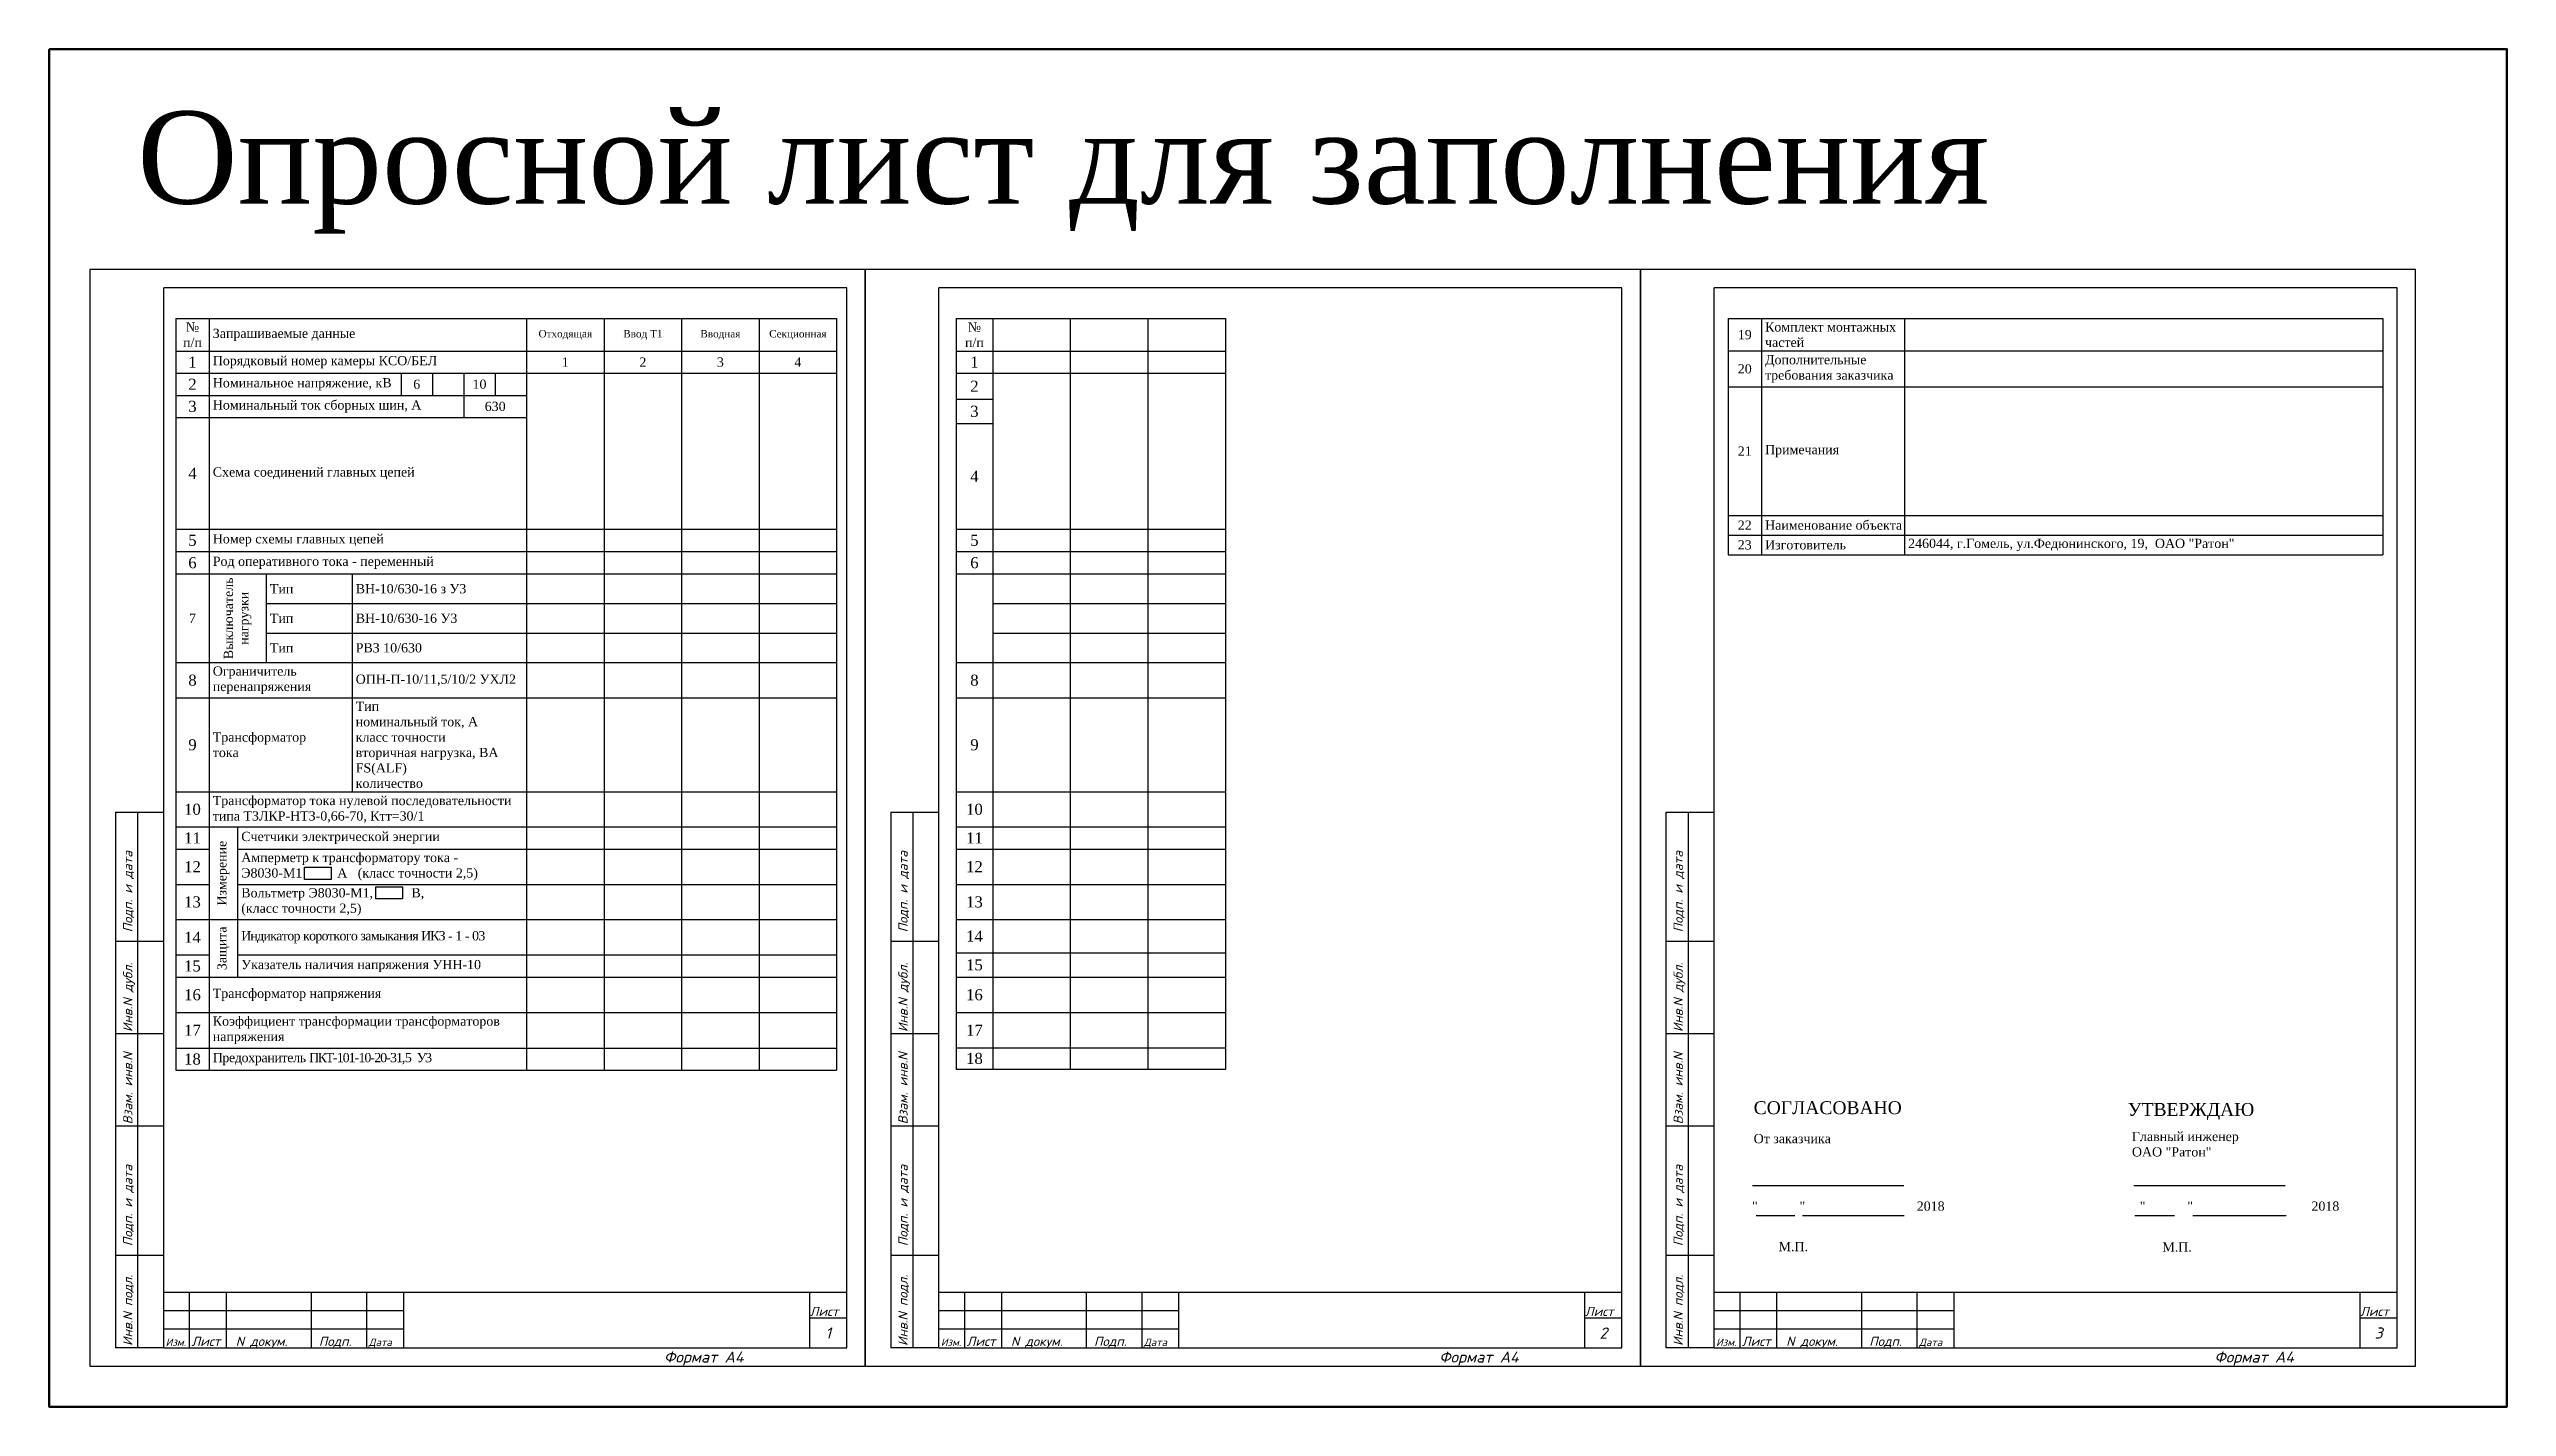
# Model space of a CAD drawing. Extents: x 1014 to 2374, y 1098 to 1466.
# Drawn here: x 1014 to 1680, y 1098 to 1466 of the extents above; entities that cross this region are included whole.
import ezdxf
from ezdxf.enums import TextEntityAlignment as Align

# ---------------------------------------------------------------- set-up
doc = ezdxf.new("R2010")
doc.units = 0
doc.header["$MEASUREMENT"] = 0
doc.layers.get('0').update_dxf_attribs({"linetype": 'CONTINUOUS'})
doc.layers.add('1', color=7, linetype='CONTINUOUS')
doc.styles.add('ESKD1', font='simplex.shx', dxfattribs={"oblique": 15, "height": 3})
doc.styles.add('SIM', font='simplex.shx')
doc.styles.get("Standard").update_dxf_attribs({"font": 'TIMES.TTF', "height": 2.5})
doc.styles.add('Бланк', font='TIMES.TTF', dxfattribs={"height": 2.5})
doc.styles.add('ОЛ', font='TIMES.TTF')

msp = doc.modelspace()

# ---------------------------------------------------------------- texts
at = {"color": 1, "insert": (1038.27, 1449.06), "char_height": 25, "width": 648.2247, "attachment_point": 1, "style": 'Бланк'}
msp.add_mtext('Опросной лист для заполнения', dxfattribs=at)
at = {"attachment_point": 1}
for s, insert, char_height, width in [('СОГЛАСОВАНО', (1476.19, 1181.01), 3.5, 50.2832), ('{\\fTimes New Roman|b0|i0|c204|p18;УТВЕРЖДАЮ}', (1577.54, 1180.53), 3.5, 50.2832), ('{\\fTimes New Roman|b0|i0|c204|p18;От заказчика}', (1476.19, 1172.15), 2.5, 50.2832), ('Главный инженер \\PОАО "Ратон"', (1578.66, 1172.72), 2.5, 69.3767), ('"            "                                2018                                                        "            "                                  2018', (1475.75, 1153.86), 2.5, 172.7295), ('{\\fTimes New Roman|b0|i0|c204|p18;М.П.}', (1482.95, 1142.9), 2.5, 12.0026), ('{\\fTimes New Roman|b0|i0|c204|p18;М.П.}', (1586.91, 1142.79), 2.5, 12.0026)]:
    msp.add_mtext(s, dxfattribs=dict(at, insert=insert, char_height=char_height, width=width))

# ---------------------------------------------------------------- blocks, each defined once
blk = doc.blocks.new('*T23')
at = {"color": 0, "linetype": 'ByBlock', "lineweight": -2, "transparency": 16777216}
for p, q in [((0, 0), (177.39, 0)), ((0, 0), (0, -63.93)), ((9, 0), (9, -63.93)), ((47.76, 0), (47.76, -63.93)), ((177.39, 0), (177.39, -63.93)), ((0, -8.72), (177.39, -8.72)), ((0, -18.5), (177.39, -18.5)), ((0, -53.27), (177.39, -53.27)), ((0, -58.6), (177.39, -58.6)), ((0, -63.93), (177.39, -63.93))]:
    blk.add_line(p, q, dxfattribs=at)
at = {"color": 0, "transparency": 16777216, "char_height": 2.5, "style": 'Бланк'}
for s, insert, width, attachment_point in [('19', (4.5, -4.36), 7, 5), ('{\\C256;Комплект монтажных\\Pчастей  }', (10, -4.36), 36.7628, 4), ('20', (4.5, -13.61), 7, 5), ('Дополнительные требования заказчика', (10, -13.61), 36.7628, 4), ('21', (4.5, -35.88), 7, 5), ('Примечания', (10, -35.88), 36.7628, 4), ('22', (4.5, -55.93), 7, 5), ('Наименование объекта', (10, -55.93), 36.7628, 4), ('246044, г.Гомель, ул.Федюнинского, 19,  ОАО "Ратон"', (48.76, -61.27), 127.623, 4), ('23', (4.5, -61.27), 7, 5), ('Изготовитель', (10, -61.27), 36.7628, 4)]:
    blk.add_mtext(s, dxfattribs=dict(at, insert=insert, width=width, attachment_point=attachment_point))
blk = doc.blocks.new('*U14')
at = {"linetype": 'Continuous'}
blk.add_line((0, 0), (0, -297), dxfattribs=at)
at = {"layer": '1', "color": 0}
for p, q in [((210, 0), (0, 0)), ((210, -297), (210, 0)), ((20, -292), (20, -5)), ((205, -5), (20, -5)), ((205, -292), (205, -5)), ((7, -292), (7, -147)), ((7, -147), (20, -147)), ((13, -292), (13, -147)), ((20, -182), (7, -182)), ((20, -207), (7, -207)), ((20, -232), (7, -232)), ((20, -267), (7, -267)), ((205, -277), (20, -277)), ((27, -292), (27, -277)), ((37, -292), (37, -277)), ((60, -292), (60, -277)), ((75, -292), (75, -277)), ((85, -292), (85, -277)), ((195, -292), (195, -277)), ((85, -282), (20, -282)), ((205, -284), (195, -284)), ((20, -292), (7, -292)), ((85, -287), (20, -287)), ((20, -292), (205, -292)), ((0, -297), (210, -297))]:
    blk.add_line(p, q, dxfattribs=at)
at = {"style": 'ОЛ', "flags": 2}
for tag, height, p in [('НОМЕР', 3, (140, -281.62)), ('ОБЪЕКТ', 2, (140, -287.4))]:
    blk.add_attdef(tag, text='', height=height, dxfattribs=at).set_placement(p, align=Align.MIDDLE_CENTER)
at = {"style": 'ESKD1', "oblique": 15}
blk.add_attdef('ЛИСТ', text='', height=3, dxfattribs=at).set_placement((200, -288), align=Align.MIDDLE_CENTER)
at = {"layer": '1', "color": 0, "style": 'SIM', "oblique": 15}
for s, p in [('Подп. и дата', (11.5, -179.5)), ('Инв.N дубл.', (11.5, -206.5)), ('Взам. инв.N', (11.5, -231.5)), ('Подп. и дата', (11.5, -264.5)), ('Инв.N подл.', (11.5, -291.5))]:
    blk.add_text(s, height=2.5, rotation=90, dxfattribs=at).set_placement(p)
for s, height, p in [('Лист', 2.5, (194.97, -283.41)), ('Изм.', 2, (20.5, -291.5)), ('Лист', 2.5, (27.5, -291.5)), ('N докум.', 2.5, (39.5, -291.5)), ('Подп.', 2.5, (62, -291.5)), ('Дата', 2, (75.5, -291.5)), ('Формат А4', 3, (155.5, -296))]:
    blk.add_text(s, height=height, dxfattribs=at).set_placement(p)
blk = doc.blocks.new('*U13')
at = {"linetype": 'Continuous'}
blk.add_line((0, 0), (0, -297), dxfattribs=at)
at = {"layer": '1', "color": 0}
for p, q in [((210, 0), (0, 0)), ((210, -297), (210, 0)), ((20, -292), (20, -5)), ((205, -5), (20, -5)), ((205, -292), (205, -5)), ((7, -292), (7, -147)), ((7, -147), (20, -147)), ((13, -292), (13, -147)), ((20, -182), (7, -182)), ((20, -207), (7, -207)), ((20, -232), (7, -232)), ((20, -267), (7, -267)), ((205, -277), (20, -277)), ((27, -292), (27, -277)), ((37, -292), (37, -277)), ((60, -292), (60, -277)), ((75, -292), (75, -277)), ((85, -292), (85, -277)), ((195, -292), (195, -277)), ((85, -282), (20, -282)), ((205, -284), (195, -284)), ((20, -292), (7, -292)), ((85, -287), (20, -287)), ((20, -292), (205, -292)), ((0, -297), (210, -297))]:
    blk.add_line(p, q, dxfattribs=at)
at = {"style": 'ОЛ', "flags": 2}
for tag, height, p in [('НОМЕР', 3, (140, -281.62)), ('ОБЪЕКТ', 2, (140, -287.4))]:
    blk.add_attdef(tag, text='', height=height, dxfattribs=at).set_placement(p, align=Align.MIDDLE_CENTER)
at = {"style": 'ESKD1', "oblique": 15}
blk.add_attdef('ЛИСТ', text='', height=3, dxfattribs=at).set_placement((200, -288), align=Align.MIDDLE_CENTER)
at = {"layer": '1', "color": 0, "style": 'SIM', "oblique": 15}
for s, p in [('Подп. и дата', (11.5, -179.5)), ('Инв.N дубл.', (11.5, -206.5)), ('Взам. инв.N', (11.5, -231.5)), ('Подп. и дата', (11.5, -264.5)), ('Инв.N подл.', (11.5, -291.5))]:
    blk.add_text(s, height=2.5, rotation=90, dxfattribs=at).set_placement(p)
for s, height, p in [('Лист', 2.5, (194.97, -283.41)), ('Изм.', 2, (20.5, -291.5)), ('Лист', 2.5, (27.5, -291.5)), ('N докум.', 2.5, (39.5, -291.5)), ('Подп.', 2.5, (62, -291.5)), ('Дата', 2, (75.5, -291.5)), ('Формат А4', 3, (155.5, -296))]:
    blk.add_text(s, height=height, dxfattribs=at).set_placement(p)
blk = doc.blocks.new('*T24')
at = {"color": 0, "linetype": 'ByBlock', "lineweight": -2, "transparency": 16777216}
for p, q in [((0, 0), (179, 0)), ((0, 0), (0, -203.5)), ((9, 0), (9, -203.5)), ((95, 0), (95, -203.5)), ((116, 0), (116, -203.5)), ((137, 0), (137, -203.5)), ((158, 0), (158, -203.5)), ((179, 0), (179, -203.5)), ((0, -8.78), (179, -8.78)), ((0, -14.78), (179, -14.78)), ((61, -14.78), (61, -20.78)), ((69.5, -14.78), (69.5, -20.78)), ((78, -14.78), (78, -26.78)), ((86.5, -14.78), (86.5, -20.78)), ((0, -20.78), (95, -20.78)), ((0, -26.78), (95, -26.78)), ((0, -56.99), (179, -56.99)), ((0, -63.07), (179, -63.07)), ((0, -69.15), (179, -69.15)), ((24.47, -69.15), (24.47, -93.15)), ((47.72, -69.15), (47.72, -128.13)), ((24.47, -77.15), (179, -77.15)), ((24.47, -85.15), (179, -85.15)), ((0, -93.15), (179, -93.15)), ((0, -102.68), (179, -102.68)), ((0, -128.13), (179, -128.13)), ((0, -137.62), (179, -137.62)), ((16.72, -137.62), (16.72, -178.3)), ((0, -143.62), (9, -143.62)), ((16.72, -143.62), (179, -143.62)), ((0, -153.2), (9, -153.2)), ((16.72, -153.2), (179, -153.2)), ((0, -162.72), (179, -162.72)), ((0, -172.3), (9, -172.3)), ((16.72, -172.3), (179, -172.3)), ((0, -178.3), (179, -178.3)), ((0, -187.9), (179, -187.9)), ((0, -197.5), (179, -197.5)), ((0, -203.5), (179, -203.5))]:
    blk.add_line(p, q, dxfattribs=at)
at = {"color": 0, "transparency": 16777216, "style": 'Бланк'}
for s, insert, char_height, width, attachment_point in [('№\\Pп/п', (4.5, -4.39), 2.5, 7, 5), ('Запрашиваемые данные', (10, -4.39), 2.5, 84, 4), ('Отходящая', (105.5, -4.39), 2, 19, 5), ('Ввод Т1', (126.5, -4.39), 2, 19, 5), ('Вводная', (147.5, -4.39), 2, 19, 5), ('Секционная', (168.5, -4.39), 2, 19, 5), ('1', (4.5, -11.78), 3, 7, 5), ('Порядковый номер камеры КСО/БЕЛ', (10, -11.78), 2.5, 84, 4), ('1', (105.5, -11.78), 2.5, 19, 5), ('2', (126.5, -11.78), 2.5, 19, 5), ('3', (147.5, -11.78), 2.5, 19, 5), ('4', (168.5, -11.78), 2.5, 19, 5), ('2', (4.5, -17.78), 3, 7, 5), ('Номинальное напряжение, кВ', (10, -17.78), 2.5, 50, 4), ('6', (65.25, -17.78), 2.5, 6.5, 5), ('10', (82.25, -17.78), 2.5, 6.5, 5), ('3', (4.5, -23.78), 3, 7, 5), ('Номинальный ток сборных шин, А', (10, -23.78), 2.5, 67, 4), ('630', (86.5, -23.78), 2.5, 15, 5), ('4', (4.5, -41.89), 3, 7, 5), ('{\\C256;Схема соединений главных цепей}', (10, -41.89), 2.5, 84, 4), ('5', (4.5, -60.03), 3, 7, 5), ('{\\C256;Номер схемы главных цепей}', (10, -60.03), 2.5, 84, 4), ('6', (4.5, -66.11), 3, 7, 5), ('{\\C256;Род оперативного тока - переменный}', (10, -66.11), 2.5, 84, 4), ('Тип', (25.47, -73.15), 2.5, 21.2484, 4), ('{\\C256;ВН-10/630-16 з У3}', (48.72, -73.15), 2.5, 45.2848, 4), ('{\\C256;ВН-10/630-16 У3}', (48.72, -81.15), 2.5, 45.2848, 4), ('7', (4.5, -81.15), 2.5, 7, 5), ('Тип', (25.47, -81.15), 2.5, 21.2484, 4), ('Тип', (25.47, -89.15), 2.5, 21.2484, 4), ('РВЗ 10/630 ', (48.72, -89.15), 2.5, 45.2848, 4), ('8', (4.5, -97.92), 3, 7, 5), ('Ограничитель перенапряжения', (10, -97.92), 2.5, 36.7152, 4), ('ОПН-П-10/11,5/10/2 УХЛ2', (48.72, -97.92), 2.5, 45.2848, 4), ('{\\C256;Тип    \\fTimes New Roman|b0|i0|c238|p18;\\P\\fTimes New Roman|b0|i0|c204|p18;номинальный ток, А\\fTimes New Roman|b0|i0|c238|p18;\\P\\fTimes New Roman|b0|i0|c204|p18;класс точности\\Pвторичная нагрузка\\fTimes New Roman|b0|i0|c238|p18;, \\fTimes New Roman|b0|i0|c204|p18;ВА\\PFS(ALF)\\Pколичество}', (48.72, -115.41), 2.5, 45.2848, 4), ('{\\C256;Трансформатор \\Pтока }', (10, -115.41), 2.5, 36.7152, 4), ('9', (4.5, -115.41), 3, 7, 5), ('10', (4.5, -132.87), 3, 7, 5), ('{\\C256;Трансформатор тока нулевой последовательности типа ТЗЛКР-НТЗ-0,66-70, Ктт=30/1 }', (10, -132.87), 2.5, 84, 4), ('11', (4.5, -140.62), 3, 7, 5), ('Счетчики электрической энергии', (17.72, -140.62), 2.5, 76.2826, 4), ('{\\C256;Амперметр к трансформатору тока - \\PЭ8030-М1          А   (класс точности 2,5)\\P}', (17.72, -148.41), 2.5, 76.2826, 4), ('12', (4.5, -148.41), 3, 7, 5), ('13', (4.5, -157.96), 3, 7, 5), ('{\\C256;Вольтметр Э8030-М1,           В, \\P(класс точности 2,5)}', (17.72, -157.96), 2.5, 76.2826, 4), ('14', (4.5, -167.51), 3, 7, 5), ('{\\T0.9;Индикатор короткого замыкания ИКЗ - 1 - 03}', (17.72, -167.51), 2.5, 76.2826, 4), ('15', (4.5, -175.3), 3, 7, 5), ('{\\C256;Указатель наличия напряжения УНН-10 }', (17.72, -175.3), 2.5, 76.2826, 4), ('16', (4.5, -183.1), 3, 7, 5), ('\\A1;{\\C256;Трансформатор напряжения}', (10, -183.1), 2.5, 84, 4), ('17', (4.5, -192.7), 3, 7, 5), ('{\\C256;Коэффициент трансформации трансформаторов напряжения        }', (10, -192.7), 2.5, 84, 4), ('18', (4.5, -200.5), 3, 7, 5), ('{\\T0.95;\\C256;Предохранитель \\T0.8;ПКТ-101-10-20-31,5  У3}', (10, -200.5), 2.5, 84, 4)]:
    blk.add_mtext(s, dxfattribs=dict(at, insert=insert, char_height=char_height, width=width, attachment_point=attachment_point))
at = {"color": 0, "transparency": 16777216, "char_height": 2.5, "attachment_point": 5, "rotation": 90, "style": 'Бланк'}
for s, insert, width in [('{\\C256;Выключатель\\Pнагрузки}', (16.73, -81.15), 22), ('{\\C256;Измерение}', (12.86, -150.17), 23.1015), ('{\\C256;Защита}', (12.86, -170.51), 13.5823)]:
    blk.add_mtext(s, dxfattribs=dict(at, insert=insert, width=width))
blk = doc.blocks.new('*T25')
at = {"color": 0, "linetype": 'ByBlock', "lineweight": -2, "transparency": 16777216}
for p, q in [((0, 0), (72.94, 0)), ((0, 0), (0, -203.26)), ((9.94, 0), (9.94, -203.26)), ((30.94, 0), (30.94, -203.26)), ((51.94, 0), (51.94, -203.26)), ((72.94, 0), (72.94, -203.26)), ((0, -8.78), (72.94, -8.78)), ((0, -14.78), (72.94, -14.78)), ((0, -21.84), (9.94, -21.84)), ((0, -28.39), (9.94, -28.39)), ((0, -56.99), (72.94, -56.99)), ((0, -63.07), (72.94, -63.07)), ((0, -69.15), (72.94, -69.15)), ((9.94, -77.15), (72.94, -77.15)), ((9.94, -85.15), (72.94, -85.15)), ((0, -93.15), (72.94, -93.15)), ((0, -102.68), (72.94, -102.68)), ((0, -128.13), (72.94, -128.13)), ((0, -137.62), (72.94, -137.62)), ((0, -143.62), (72.94, -143.62)), ((0, -153.2), (72.94, -153.2)), ((0, -162.72), (72.94, -162.72)), ((0, -171.69), (72.94, -171.69)), ((0, -178.3), (72.94, -178.3)), ((0, -187.9), (72.94, -187.9)), ((0, -197.42), (72.94, -197.42)), ((0, -203.26), (72.94, -203.26))]:
    blk.add_line(p, q, dxfattribs=at)
at = {"color": 0, "transparency": 16777216, "width": 9.82, "attachment_point": 5}
for s, insert, char_height in [('№\\Pп/п', (4.97, -4.39), 2.5), ('1', (4.97, -11.78), 3), ('2', (4.97, -18.31), 3), ('3', (4.97, -25.12), 3), ('4', (4.97, -42.69), 3), ('5', (4.97, -60.03), 3), ('6', (4.97, -66.11), 3), ('8', (4.97, -97.92), 3), ('9', (4.97, -115.41), 3), ('10', (4.97, -132.87), 3), ('11', (4.97, -140.62), 3), ('12', (4.97, -148.41), 3), ('13', (4.97, -157.96), 3), ('14', (4.97, -167.2), 3), ('15', (4.97, -174.99), 3), ('16', (4.97, -183.1), 3), ('17', (4.97, -192.66), 3), ('18', (4.97, -200.34), 3)]:
    blk.add_mtext(s, dxfattribs=dict(at, insert=insert, char_height=char_height))

# ---------------------------------------------------------------- linework, layer by layer
for p, q in [((1475.84, 1158.17), (1516.84, 1158.17)), ((1579.18, 1158.17), (1620.19, 1158.17)), ((1487.36, 1149.98), (1476.87, 1149.98)), ((1516.96, 1149.98), (1489.44, 1149.98)), ((1590.2, 1149.98), (1579.41, 1149.98)), ((1620.45, 1149.98), (1595.2, 1149.98))]:
    msp.add_line(p, q)
at = {"color": 4, "lineweight": 50}
msp.add_lwpolyline([(1014.44, 1465.88), (1680.23, 1465.88), (1680.23, 1098.27), (1014.44, 1098.27)], close=True, dxfattribs=at)
for points in [[(1083.63, 1244.36), (1090.83, 1244.36), (1090.83, 1241.09), (1083.63, 1241.09)], [(1102.95, 1239.04), (1110.14, 1239.04), (1110.14, 1235.77), (1102.95, 1235.77)]]:
    msp.add_lwpolyline(points, close=True)

# ---------------------------------------------------------------- block references
ref = msp.add_blockref('*U13', (1025.5, 1406.25))
ref.add_attrib('ЛИСТ', '1', dxfattribs={"height": 3, "style": 'ESKD1', "oblique": 15}).set_placement((1225.5, 1118.25), align=Align.MIDDLE_CENTER)
ref = msp.add_blockref('*U13', (1235.5, 1406.25))
ref.add_attrib('ЛИСТ', '2', dxfattribs={"height": 3, "style": 'ESKD1', "oblique": 15}).set_placement((1435.5, 1118.25), align=Align.MIDDLE_CENTER)
ref = msp.add_blockref('*U14', (1445.5, 1406.25))
ref.add_attrib('ЛИСТ', '3', dxfattribs={"height": 3, "style": 'ESKD1', "oblique": 15}).set_placement((1645.5, 1118.25), align=Align.MIDDLE_CENTER)
for name, p in [('*T24', (1048.77, 1392.92)), ('*T25', (1260.13, 1392.92)), ('*T23', (1469.28, 1392.92))]:
    msp.add_blockref(name, p)

msp.set_redraw_order([(e.dxf.handle, doc.entitydb.next_handle()) for e in msp.query("TEXT MTEXT ATTDEF DIMENSION ARC_DIMENSION")])  # texts and dimensions are drawn at this point

doc.saveas('drawing.dxf')
